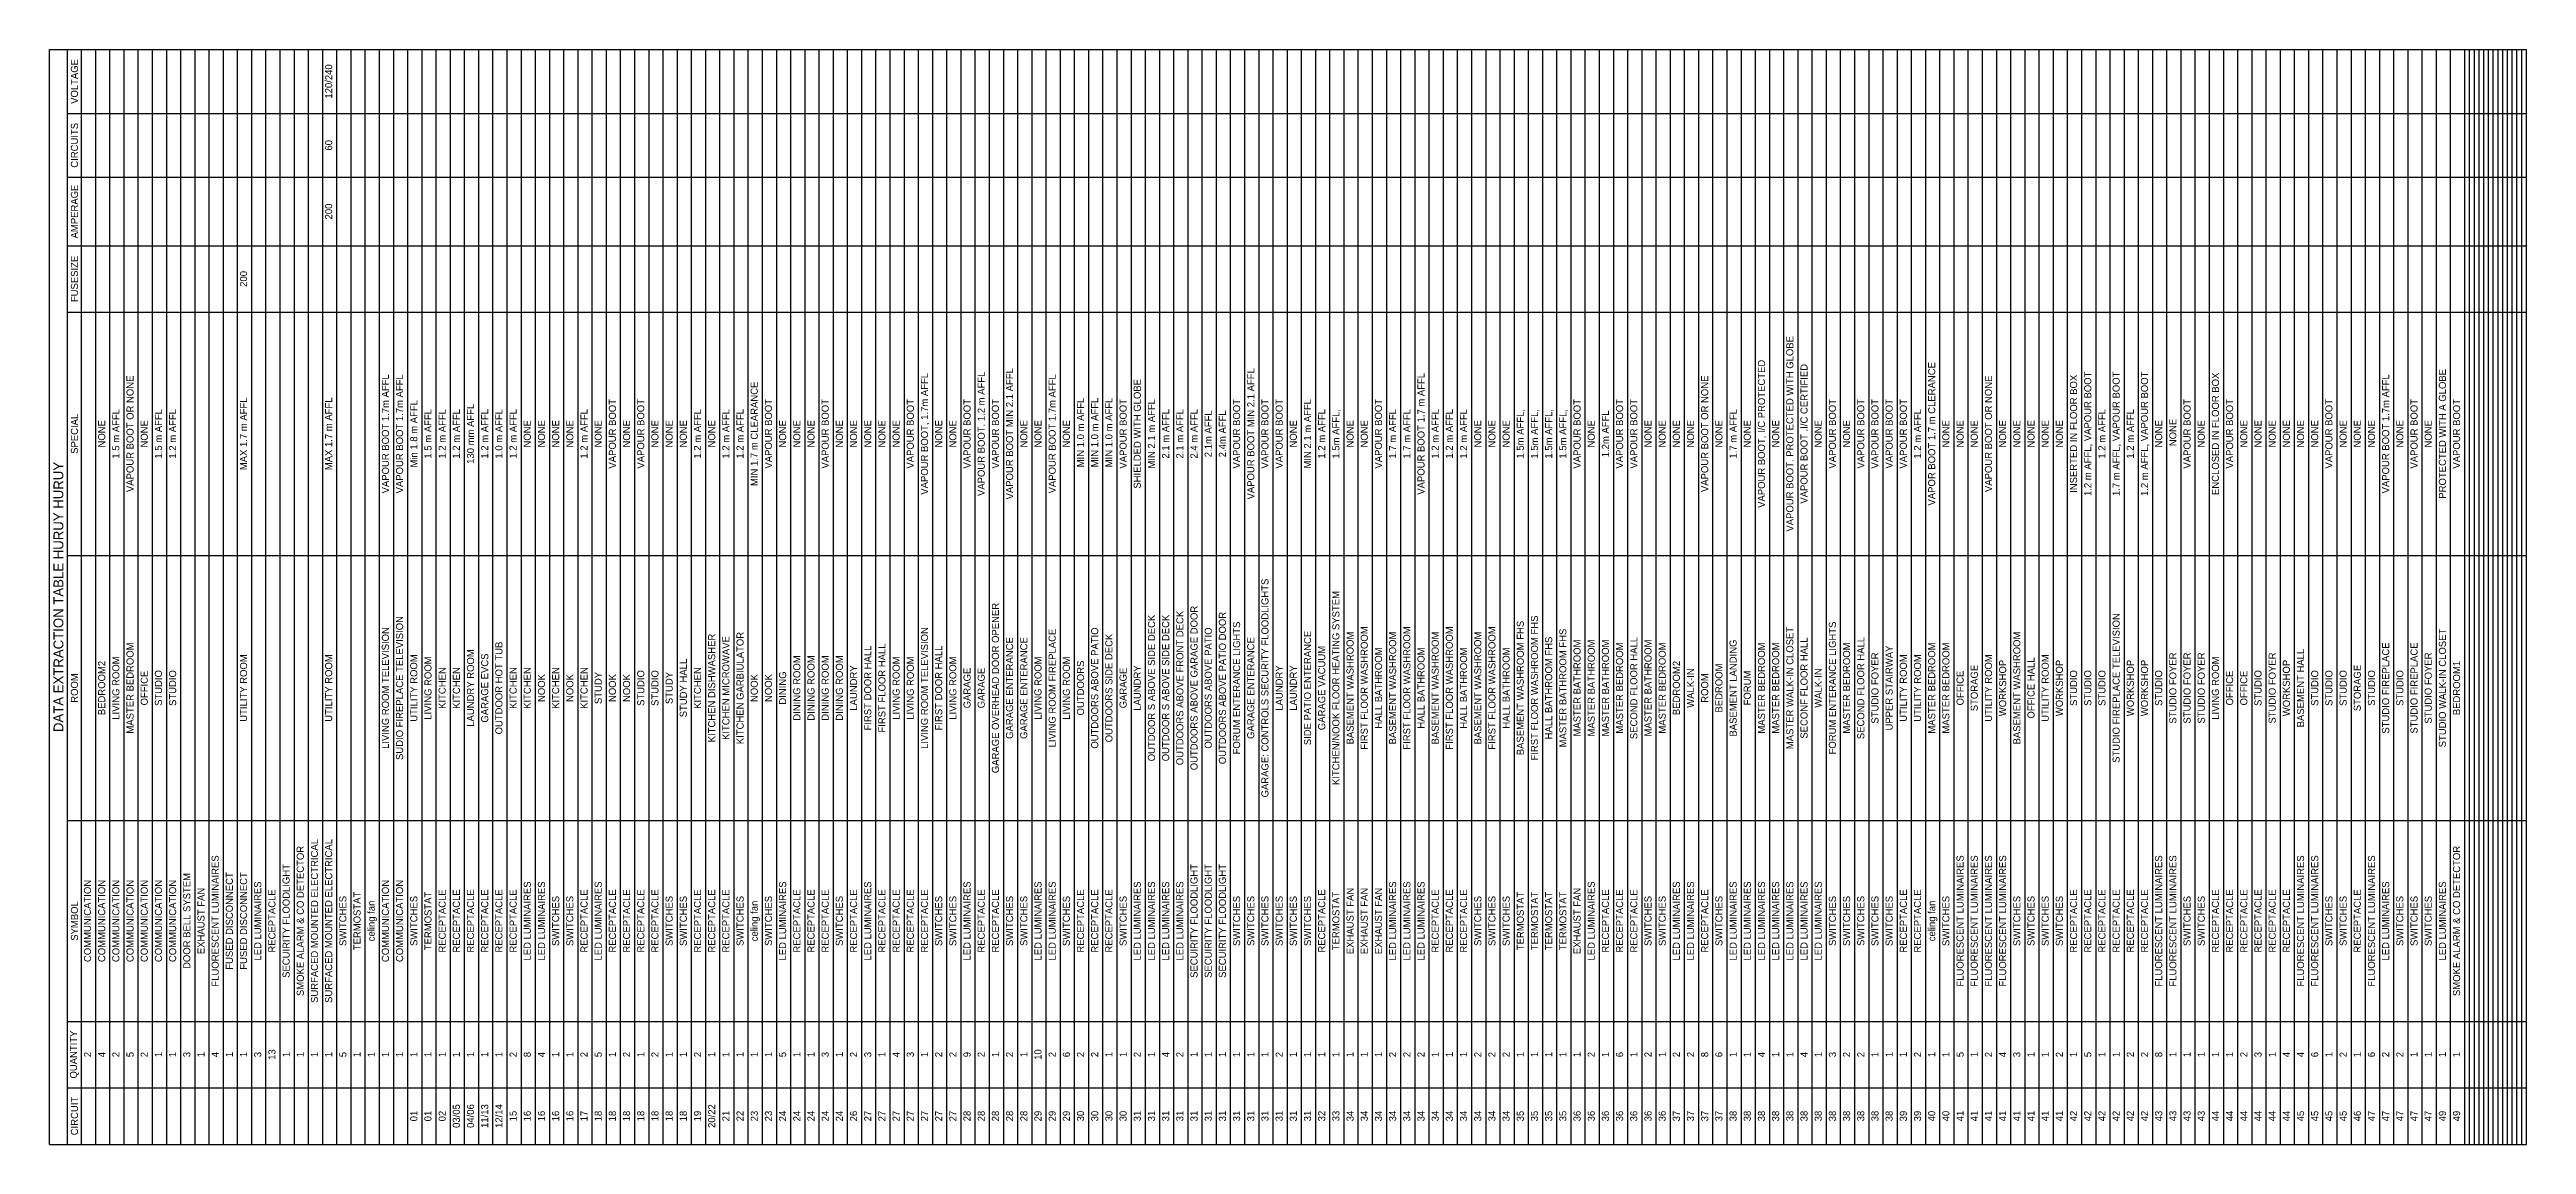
# Model space of a CAD drawing. Header units: millimetres. Extents: x -17301 to 96414, y -64549 to 30877.
# Drawn here: x 33557 to 96414, y -64549 to -36769 of the extents above; entities that cross this region are included whole.
import ezdxf

# ---------------------------------------------------------------- set-up
doc = ezdxf.new("R2010")
doc.units = ezdxf.units.MM
doc.header["$LTSCALE"] = 150
doc.header["$MEASUREMENT"] = 0
doc.layers.add('E-SM-TAB-DEXT', color=7, linetype='Continuous')

# ---------------------------------------------------------------- blocks, each defined once
blk = doc.blocks.new('*T128')
at = {"layer": 'E-SM-TAB-DEXT', "color": 0, "linetype": 'ByBlock', "lineweight": -2, "transparency": 16777216}
for p, q in [((0, 0), (0, 27780)), ((0, 27780), (62856, 27780)), ((453, 0), (453, 27780)), ((813, 0), (813, 27780)), ((1173, 0), (1173, 27780)), ((1533, 0), (1533, 27780)), ((1893, 0), (1893, 27780)), ((2253, 0), (2253, 27780)), ((2613, 0), (2613, 27780)), ((2973, 0), (2973, 27780)), ((3333, 0), (3333, 27780)), ((3693, 0), (3693, 27780)), ((4053, 0), (4053, 27780)), ((4413, 0), (4413, 27780)), ((4773, 0), (4773, 27780)), ((5133, 0), (5133, 27780)), ((5493, 0), (5493, 27780)), ((5853, 0), (5853, 27780)), ((6213, 0), (6213, 27780)), ((6573, 0), (6573, 27780)), ((6933, 0), (6933, 27780)), ((7293, 0), (7293, 27780)), ((7653, 0), (7653, 27780)), ((8013, 0), (8013, 27780)), ((8373, 0), (8373, 27780)), ((8733, 0), (8733, 27780)), ((9093, 0), (9093, 27780)), ((9453, 0), (9453, 27780)), ((9813, 0), (9813, 27780)), ((10173, 0), (10173, 27780)), ((10533, 0), (10533, 27780)), ((10893, 0), (10893, 27780)), ((11253, 0), (11253, 27780)), ((11613, 0), (11613, 27780)), ((11973, 0), (11973, 27780)), ((12333, 0), (12333, 27780)), ((12693, 0), (12693, 27780)), ((13053, 0), (13053, 27780)), ((13413, 0), (13413, 27780)), ((13773, 0), (13773, 27780)), ((14133, 0), (14133, 27780)), ((14493, 0), (14493, 27780)), ((14853, 0), (14853, 27780)), ((15213, 0), (15213, 27780)), ((15573, 0), (15573, 27780)), ((15933, 0), (15933, 27780)), ((16293, 0), (16293, 27780)), ((16653, 0), (16653, 27780)), ((17013, 0), (17013, 27780)), ((17373, 0), (17373, 27780)), ((17733, 0), (17733, 27780)), ((18093, 0), (18093, 27780)), ((18453, 0), (18453, 27780)), ((18813, 0), (18813, 27780)), ((19173, 0), (19173, 27780)), ((19533, 0), (19533, 27780)), ((19893, 0), (19893, 27780)), ((20253, 0), (20253, 27780)), ((20613, 0), (20613, 27780)), ((20973, 0), (20973, 27780)), ((21333, 0), (21333, 27780)), ((21693, 0), (21693, 27780)), ((22053, 0), (22053, 27780)), ((22413, 0), (22413, 27780)), ((22773, 0), (22773, 27780)), ((23133, 0), (23133, 27780)), ((23493, 0), (23493, 27780)), ((23853, 0), (23853, 27780)), ((24213, 0), (24213, 27780)), ((24573, 0), (24573, 27780)), ((24933, 0), (24933, 27780)), ((25293, 0), (25293, 27780)), ((25653, 0), (25653, 27780)), ((26013, 0), (26013, 27780)), ((26373, 0), (26373, 27780)), ((26733, 0), (26733, 27780)), ((27093, 0), (27093, 27780)), ((27453, 0), (27453, 27780)), ((27813, 0), (27813, 27780)), ((28173, 0), (28173, 27780)), ((28533, 0), (28533, 27780)), ((28893, 0), (28893, 27780)), ((29253, 0), (29253, 27780)), ((29613, 0), (29613, 27780)), ((29973, 0), (29973, 27780)), ((30333, 0), (30333, 27780)), ((30693, 0), (30693, 27780)), ((31053, 0), (31053, 27780)), ((31413, 0), (31413, 27780)), ((31773, 0), (31773, 27780)), ((32133, 0), (32133, 27780)), ((32493, 0), (32493, 27780)), ((32853, 0), (32853, 27780)), ((33213, 0), (33213, 27780)), ((33573, 0), (33573, 27780)), ((33933, 0), (33933, 27780)), ((34293, 0), (34293, 27780)), ((34653, 0), (34653, 27780)), ((35013, 0), (35013, 27780)), ((35373, 0), (35373, 27780)), ((35733, 0), (35733, 27780)), ((36093, 0), (36093, 27780)), ((36453, 0), (36453, 27780)), ((36813, 0), (36813, 27780)), ((37173, 0), (37173, 27780)), ((37533, 0), (37533, 27780)), ((37893, 0), (37893, 27780)), ((38253, 0), (38253, 27780)), ((38613, 0), (38613, 27780)), ((38973, 0), (38973, 27780)), ((39333, 0), (39333, 27780)), ((39693, 0), (39693, 27780)), ((40053, 0), (40053, 27780)), ((40413, 0), (40413, 27780)), ((40773, 0), (40773, 27780)), ((41133, 0), (41133, 27780)), ((41493, 0), (41493, 27780)), ((41853, 0), (41853, 27780)), ((42213, 0), (42213, 27780)), ((42573, 0), (42573, 27780)), ((42933, 0), (42933, 27780)), ((43293, 0), (43293, 27780)), ((43653, 0), (43653, 27780)), ((44013, 0), (44013, 27780)), ((44373, 0), (44373, 27780)), ((44733, 0), (44733, 27780)), ((45093, 0), (45093, 27780)), ((45453, 0), (45453, 27780)), ((45813, 0), (45813, 27780)), ((46173, 0), (46173, 27780)), ((46533, 0), (46533, 27780)), ((46893, 0), (46893, 27780)), ((47253, 0), (47253, 27780)), ((47613, 0), (47613, 27780)), ((47973, 0), (47973, 27780)), ((48333, 0), (48333, 27780)), ((48693, 0), (48693, 27780)), ((49053, 0), (49053, 27780)), ((49413, 0), (49413, 27780)), ((49773, 0), (49773, 27780)), ((50133, 0), (50133, 27780)), ((50493, 0), (50493, 27780)), ((50853, 0), (50853, 27780)), ((51213, 0), (51213, 27780)), ((51573, 0), (51573, 27780)), ((51933, 0), (51933, 27780)), ((52293, 0), (52293, 27780)), ((52653, 0), (52653, 27780)), ((53013, 0), (53013, 27780)), ((53373, 0), (53373, 27780)), ((53733, 0), (53733, 27780)), ((54093, 0), (54093, 27780)), ((54453, 0), (54453, 27780)), ((54813, 0), (54813, 27780)), ((55173, 0), (55173, 27780)), ((55533, 0), (55533, 27780)), ((55893, 0), (55893, 27780)), ((56253, 0), (56253, 27780)), ((56613, 0), (56613, 27780)), ((56973, 0), (56973, 27780)), ((57333, 0), (57333, 27780)), ((57693, 0), (57693, 27780)), ((58053, 0), (58053, 27780)), ((58413, 0), (58413, 27780)), ((58773, 0), (58773, 27780)), ((59133, 0), (59133, 27780)), ((59493, 0), (59493, 27780)), ((59853, 0), (59853, 27780)), ((60213, 0), (60213, 27780)), ((60573, 0), (60573, 27780)), ((60933, 0), (60933, 27780)), ((61293, 0), (61293, 27780)), ((61414, 0), (61414, 27780)), ((61534, 0), (61534, 27780)), ((61654, 0), (61654, 27780)), ((61774, 0), (61774, 27780)), ((61895, 0), (61895, 27780)), ((62015, 0), (62015, 27780)), ((62135, 0), (62135, 27780)), ((62255, 0), (62255, 27780)), ((62375, 0), (62375, 27780)), ((62496, 0), (62496, 27780)), ((62616, 0), (62616, 27780)), ((62736, 0), (62736, 27780)), ((62856, 0), (62856, 27780)), ((453, 26160), (62856, 26160)), ((453, 24540), (62856, 24540)), ((453, 22800), (62856, 22800)), ((453, 21120), (62856, 21120)), ((453, 14940), (62856, 14940)), ((453, 8220), (62856, 8220)), ((453, 3120), (62856, 3120)), ((453, 1440), (62856, 1440)), ((0, 0), (62856, 0))]:
    blk.add_line(p, q, dxfattribs=at)
at = {"layer": 'E-SM-TAB-DEXT', "color": 0, "transparency": 16777216, "rotation": 90}
for s, insert, char_height, width, attachment_point in [('VOLTAGE', (633, 26970), 180, 1500, 5), ('120/240', (6993, 26970), 180, 1500, 2), ('CIRCUITS', (633, 25350), 180, 1500, 5), ('60', (6993, 25350), 180, 1500, 2), ('AMPERAGE', (633, 23670), 180, 1620, 5), ('200', (6993, 23670), 180, 1620, 2), ('FUSESIZE', (633, 21960), 180, 1560, 5), ('200', (4833, 21960), 180, 1560, 2), ('VAPOUR BOOT', (61353, 18030), 0.18, 6060, 2), ('NONE ', (61474, 18030), 0.18, 6060, 2), ('VAPOUR BOOT', (61594, 18030), 0.18, 6060, 2), ('NONE ', (61714, 18030), 0.18, 6060, 2), ('VAPOUR BOOT', (61834, 18030), 0.18, 6060, 2), ('VAPOUR BOOT OR NONE ', (61955, 18030), 0.18, 6060, 2), ('NONE ', (62075, 18030), 0.18, 6060, 2), ('NONE ', (62195, 18030), 0.18, 6060, 2), ('NONE ', (62315, 18030), 0.18, 6060, 2), ('VAPOUR BOOT', (62435, 18030), 0.18, 6060, 2), ('1.5  m AFFL', (62556, 18030), 0.18, 6060, 2), ('1.4 m AFFL', (62676, 18030), 0.18, 6060, 2), ('1.4 m AFFL', (62796, 18030), 0.18, 6060, 2), ('VAPOUR BOOT. PROTECTED WITH GLOBE', (44073, 18030), 180, 6060, 2), ('VAPOUR BOOT OR NONE', (1953, 18030), 180, 6060, 2), ('VAPOUR BOOT 1.7m AFFL', (8433, 18030), 180, 6060, 2), ('VAPOUR BOOT 1.7m AFFL', (8793, 18030), 180, 6060, 2), ('VAPOUR BOOT, 1.7m AFFL', (22113, 18030), 180, 6060, 2), ('VAPOUR BOOT. 1.2 m AFFL', (23553, 18030), 180, 6060, 2), ('VAPOUR BOOT MIN 2.1 AFFL', (24273, 18030), 180, 6060, 2), ('VAPOUR BOOT 1.7m AFFL', (25353, 18030), 180, 6060, 2), ('VAPOUR BOOT MIN 2.1 AFFL', (30393, 18030), 180, 6060, 2), ('VAPOUR BOOT 1.7 m AFFL', (34713, 18030), 180, 6060, 2), ('VAPOUR BOOT OR NONE', (41913, 18030), 180, 6060, 2), ('VAPOUR BOOT, I/C PROTECTED', (43353, 18030), 180, 6060, 2), ('VAPOUR BOOT .I/C CERTIFIED', (44433, 18030), 180, 6060, 2), ('VAPOR BOOT 1.7 m CLERANCE', (47673, 18030), 180, 6060, 2), ('VAPOUR BOOT OR NONE', (49113, 18030), 180, 6060, 2), ('INSERTED IN FLOOR BOX', (51273, 18030), 180, 6060, 2), ('1.2 m AFFL, VAPOUR BOOT', (51633, 18030), 180, 6060, 2), ('1.7 m AFFL, VAPOUR BOOT', (52353, 18030), 180, 6060, 2), ('1.2 m AFFL, VAPOUR BOOT', (53073, 18030), 180, 6060, 2), ('ENCLOSED IN FLOOR BOX', (54873, 18030), 180, 6060, 2), ('VAPOUR BOOT 1.7m AFFL', (59193, 18030), 180, 6060, 2), ('PROTECTED WITH A GLOBE ', (60633, 18030), 180, 6060, 2), ('MAX 1.7 m AFFL', (4833, 18030), 180, 6060, 2), ('MAX 1.7 m AFFL', (6993, 18030), 180, 6060, 2), ('Min 1.8 m AFFL', (9153, 18030), 180, 6060, 2), ('VAPOUR BOOT', (14193, 18030), 180, 6060, 2), ('VAPOUR BOOT', (14913, 18030), 180, 6060, 2), ('MIN 1.7 m CLEARANCE', (17793, 18030), 180, 6060, 2), ('VAPOUR BOOT', (18153, 18030), 180, 6060, 2), ('VAPOUR BOOT', (19593, 18030), 180, 6060, 2), ('VAPOUR BOOT', (21753, 18030), 180, 6060, 2), ('VAPOUR BOOT ', (23193, 18030), 180, 6060, 2), ('VAPOUR BOOT', (23913, 18030), 180, 6060, 2), (' MIN 1.0 m AFFL', (26073, 18030), 180, 6060, 2), (' MIN 1.0 m AFFL', (26433, 18030), 180, 6060, 2), (' MIN 1.0 m AFFL', (26793, 18030), 180, 6060, 2), ('VAPOUR BOOT', (27153, 18030), 180, 6060, 2), ('SHIELDED WITH GLOBE', (27513, 18030), 180, 6060, 2), ('MIN 2.1 m AFFL', (27873, 18030), 180, 6060, 2), ('VAPOUR BOOT', (30033, 18030), 180, 6060, 2), ('VAPOUR BOOT', (30753, 18030), 180, 6060, 2), ('VAPOUR BOOT', (31113, 18030), 180, 6060, 2), ('MIN 2.1 m AFFL', (31833, 18030), 180, 6060, 2), ('VAPOUR BOOT', (33633, 18030), 180, 6060, 2), ('VAPOUR BOOT', (38673, 18030), 180, 6060, 2), ('VAPOUR BOOT', (39753, 18030), 180, 6060, 2), ('VAPOUR BOOT', (40113, 18030), 180, 6060, 2), ('VAPOUR BOOT', (45153, 18030), 180, 6060, 2), ('VAPOUR BOOT', (45873, 18030), 180, 6060, 2), ('VAPOUR BOOT', (46233, 18030), 180, 6060, 2), ('VAPOUR BOOT', (46593, 18030), 180, 6060, 2), ('VAPOUR BOOT', (46953, 18030), 180, 6060, 2), ('VAPOUR BOOT', (54153, 18030), 180, 6060, 2), ('VAPOUR BOOT', (55233, 18030), 180, 6060, 2), ('VAPOUR BOOT', (57753, 18030), 180, 6060, 2), ('VAPOUR BOOT', (59913, 18030), 180, 6060, 2), ('VAPOUR BOOT', (60993, 18030), 180, 6060, 2), ('SPECIAL', (633, 18030), 180, 6060, 5), ('NONE', (1233, 18030), 180, 6060, 2), ('1.5 m AFFL', (1593, 18030), 180, 6060, 2), ('NONE', (2313, 18030), 180, 6060, 2), ('1.5 m AFFL', (2673, 18030), 180, 6060, 2), ('1.2 m AFFL', (3033, 18030), 180, 6060, 2), ('1.5 m AFFL', (9513, 18030), 180, 6060, 2), ('1.2 m AFFL', (9873, 18030), 180, 6060, 2), ('1.2 m AFFL', (10233, 18030), 180, 6060, 2), ('130 mm AFFL', (10593, 18030), 180, 6060, 2), ('1.2 m AFFL', (10953, 18030), 180, 6060, 2), ('1.0 m AFFL', (11313, 18030), 180, 6060, 2), ('1.2 m AFFL', (11673, 18030), 180, 6060, 2), ('NONE', (12033, 18030), 180, 6060, 2), ('NONE', (12393, 18030), 180, 6060, 2), ('NONE', (12753, 18030), 180, 6060, 2), ('NONE', (13113, 18030), 180, 6060, 2), ('1.2 m AFFL', (13473, 18030), 180, 6060, 2), ('NONE', (13833, 18030), 180, 6060, 2), ('NONE', (14553, 18030), 180, 6060, 2), ('NONE', (15273, 18030), 180, 6060, 2), ('NONE', (15633, 18030), 180, 6060, 2), ('NONE', (15993, 18030), 180, 6060, 2), ('1.2 m AFFL', (16353, 18030), 180, 6060, 2), ('NONE', (16713, 18030), 180, 6060, 2), ('1.2 m AFFL', (17073, 18030), 180, 6060, 2), ('1.2 m AFFL', (17433, 18030), 180, 6060, 2), ('NONE', (18513, 18030), 180, 6060, 2), ('NONE ', (18873, 18030), 180, 6060, 2), ('NONE', (19233, 18030), 180, 6060, 2), ('NONE', (19953, 18030), 180, 6060, 2), ('NONE', (20313, 18030), 180, 6060, 2), ('NONE', (20673, 18030), 180, 6060, 2), ('NONE', (21033, 18030), 180, 6060, 2), ('NONE', (21393, 18030), 180, 6060, 2), ('NONE', (22473, 18030), 180, 6060, 2), ('NONE', (22833, 18030), 180, 6060, 2), ('NONE', (24633, 18030), 180, 6060, 2), ('NONE', (24993, 18030), 180, 6060, 2), ('NONE', (25713, 18030), 180, 6060, 2), ('2.1 m AFFL', (28233, 18030), 180, 6060, 2), ('2.1 m AFFL', (28593, 18030), 180, 6060, 2), ('2.4 m AFFL', (28953, 18030), 180, 6060, 2), ('2.1m AFFL', (29313, 18030), 180, 6060, 2), ('2.4m AFFL', (29673, 18030), 180, 6060, 2), ('NONE', (31473, 18030), 180, 6060, 2), ('1.2 m AFFL', (32193, 18030), 180, 6060, 2), ('1.5m AFFL,', (32553, 18030), 180, 6060, 2), ('NONE ', (32913, 18030), 180, 6060, 2), ('NONE ', (33273, 18030), 180, 6060, 2), ('1.7 m AFFL', (33993, 18030), 180, 6060, 2), ('1.7 m AFFL', (34353, 18030), 180, 6060, 2), ('1.2 m AFFL', (35073, 18030), 180, 6060, 2), ('1.2 m AFFL', (35433, 18030), 180, 6060, 2), ('1.2 m AFFL', (35793, 18030), 180, 6060, 2), ('NONE', (36153, 18030), 180, 6060, 2), ('NONE', (36513, 18030), 180, 6060, 2), ('NONE', (36873, 18030), 180, 6060, 2), ('1.5m AFFL,', (37233, 18030), 180, 6060, 2), ('1.5m AFFL,', (37593, 18030), 180, 6060, 2), ('1.5m AFFL,', (37953, 18030), 180, 6060, 2), ('1.5m AFFL,', (38313, 18030), 180, 6060, 2), ('NONE', (39033, 18030), 180, 6060, 2), ('1.2m AFFL', (39393, 18030), 180, 6060, 2), ('NONE', (40473, 18030), 180, 6060, 2), ('NONE', (40833, 18030), 180, 6060, 2), ('NONE', (41193, 18030), 180, 6060, 2), ('NONE', (41553, 18030), 180, 6060, 2), ('NONE', (42273, 18030), 180, 6060, 2), ('1.7 m AFFL', (42633, 18030), 180, 6060, 2), ('NONE', (42993, 18030), 180, 6060, 2), ('NONE', (43713, 18030), 180, 6060, 2), ('NONE', (44793, 18030), 180, 6060, 2), ('NONE', (45513, 18030), 180, 6060, 2), ('1.2 m AFFL', (47313, 18030), 180, 6060, 2), ('NONE', (48033, 18030), 180, 6060, 2), ('NONE', (48393, 18030), 180, 6060, 2), ('NONE', (48753, 18030), 180, 6060, 2), ('NONE', (49473, 18030), 180, 6060, 2), ('NONE', (49833, 18030), 180, 6060, 2), ('NONE', (50193, 18030), 180, 6060, 2), ('NONE', (50553, 18030), 180, 6060, 2), ('NONE', (50913, 18030), 180, 6060, 2), ('1.2 m AFFL', (51993, 18030), 180, 6060, 2), ('1.2 m AFFL', (52713, 18030), 180, 6060, 2), ('NONE', (53433, 18030), 180, 6060, 2), (' NONE', (53793, 18030), 180, 6060, 2), ('NONE', (54513, 18030), 180, 6060, 2), ('NONE', (55593, 18030), 180, 6060, 2), ('NONE', (55953, 18030), 180, 6060, 2), ('NONE', (56313, 18030), 180, 6060, 2), ('NONE', (56673, 18030), 180, 6060, 2), ('NONE', (57033, 18030), 180, 6060, 2), ('NONE', (57393, 18030), 180, 6060, 2), ('NONE', (58113, 18030), 180, 6060, 2), ('NONE', (58473, 18030), 180, 6060, 2), ('NONE', (58833, 18030), 180, 6060, 2), ('NONE', (59553, 18030), 180, 6060, 2), ('NONE', (60273, 18030), 180, 6060, 2), ('DATA EXTRACTION TABLE HURUY HURUY ', (227, 13890), 250, 27660, 5), ('BEDROOM2', (61353, 11580), 0.18, 6600, 2), ('LIVING ROOM FIREPLACE', (61474, 11580), 0.18, 6600, 2), ('MASTER BEDROOM', (61594, 11580), 0.18, 6600, 2), ('OFFICE', (61714, 11580), 0.18, 6600, 2), ('ROOM', (61834, 11580), 0.18, 6600, 2), ('ROOM', (61955, 11580), 0.18, 6600, 2), ('STUDIO FIREPLACE', (62075, 11580), 0.18, 6600, 2), ('STUDY ', (62195, 11580), 0.18, 6600, 2), ('UTILITY ROOM FIREPLACE', (62315, 11580), 0.18, 6600, 2), ('STUDIO WALK-IN CLOSET', (62435, 11580), 0.18, 6600, 2), ('LIVING ROOM', (62556, 11580), 0.18, 6600, 2), ('LIVING ROOM', (62676, 11580), 0.18, 6600, 2), ('UTILITY ROOM', (62796, 11580), 0.18, 6600, 2), ('GARAGE: CONTROLS SECURITY FLOODLIGHTS', (30753, 11580), 180, 6600, 2), ('KITCHEN/NOOK FLOOR HEATING SYSTEM', (32553, 11580), 180, 6600, 2), ('SUDIO FIREPLACE TELEVISION', (8793, 11580), 180, 6600, 2), ('GARAGE OVERHEAD DOOR OPENER', (23913, 11580), 180, 6600, 2), ('OUTDOOR S ABOVE SIDE DECK', (27873, 11580), 180, 6600, 2), ('OUTDOOR S ABOVE SIDE DECK', (28233, 11580), 180, 6600, 2), ('OUTDOORS ABOVE FRONT DECK', (28593, 11580), 180, 6600, 2), ('OUTDOORS ABOVE GARAGE DOOR', (28953, 11580), 180, 6600, 2), ('OUTDOORS ABOVE PATIO DOOR', (29673, 11580), 180, 6600, 2), ('FORUM ENTERANCE LIGHTS', (30033, 11580), 180, 6600, 2), ('BASEMENT WASHROOM FHS', (37233, 11580), 180, 6600, 2), ('FIRST FLOOR WASHROOM FHS', (37593, 11580), 180, 6600, 2), ('FORUM ENTERANCE LIGHTS', (45153, 11580), 180, 6600, 2), ('STUDIO FIREPLACE TELEVISION', (52353, 11580), 180, 6600, 2), ('MASTER BEDROOM', (1953, 11580), 180, 6600, 2), ('LIVING ROOM TELEVISION', (8433, 11580), 180, 6600, 2), ('OUTDOOR HOT TUB', (11313, 11580), 180, 6600, 2), ('KITCHEN DISHWASHER', (16713, 11580), 180, 6600, 2), ('KITCHEN MICROWAVE', (17073, 11580), 180, 6600, 2), ('KITCHEN GARBIULATOR', (17433, 11580), 180, 6600, 2), ('FIRST DOOR HALL', (20673, 11580), 180, 6600, 2), ('FIRST FLOOR HALL', (21033, 11580), 180, 6600, 2), ('LIVING ROOM TELEVISION', (22113, 11580), 180, 6600, 2), ('FIRST DOOR HALL', (22473, 11580), 180, 6600, 2), ('GARAGE ENTERANCE', (24273, 11580), 180, 6600, 2), ('GARAGE ENTERANCE', (24633, 11580), 180, 6600, 2), ('LIVING ROOM FIREPLACE', (25353, 11580), 180, 6600, 2), ('OUTDOORS ABOVE PATIO', (26433, 11580), 180, 6600, 2), ('OUTDOORS SIDE DECK', (26793, 11580), 180, 6600, 2), ('OUTDOORS ABOVE PATIO', (29313, 11580), 180, 6600, 2), ('GARAGE ENTERANCE', (30393, 11580), 180, 6600, 2), ('SIDE PATIO ENTERANCE', (31833, 11580), 180, 6600, 2), ('GARAGE VACUUM', (32193, 11580), 180, 6600, 2), ('BASEMENT WASHROOM', (32913, 11580), 180, 6600, 2), ('FIRST FLOOR WASHROOM', (33273, 11580), 180, 6600, 2), ('HALL BATHROOM', (33633, 11580), 180, 6600, 2), ('BASEMENT WASHROOM', (33993, 11580), 180, 6600, 2), ('FIRST FLOOR WASHROOM', (34353, 11580), 180, 6600, 2), ('HALL BATHROOM', (34713, 11580), 180, 6600, 2), ('BASEMENT WASHROOM', (35073, 11580), 180, 6600, 2), ('FIRST FLOOR WASHROOM', (35433, 11580), 180, 6600, 2), ('HALL BATHROOM', (35793, 11580), 180, 6600, 2), ('BASEMENT WASHROOM', (36153, 11580), 180, 6600, 2), ('FIRST FLOOR WASHROOM', (36513, 11580), 180, 6600, 2), ('HALL BATHROOM', (36873, 11580), 180, 6600, 2), ('HALL BATHROOM FHS', (37953, 11580), 180, 6600, 2), ('MASTER BATHROOM FHS', (38313, 11580), 180, 6600, 2), ('MASTER BATHROOM', (38673, 11580), 180, 6600, 2), ('MASTER BATHROOM', (39033, 11580), 180, 6600, 2), ('MASTER BATHROOM', (39393, 11580), 180, 6600, 2), ('MASTER BEDROOM', (39753, 11580), 180, 6600, 2), ('SECOND FLOOR HALL', (40113, 11580), 180, 6600, 2), ('MASTER BATHROOM', (40473, 11580), 180, 6600, 2), ('MASTER BEDROOM', (40833, 11580), 180, 6600, 2), ('BASEMENT LANDING', (42633, 11580), 180, 6600, 2), ('MASTER BEDROOM', (43353, 11580), 180, 6600, 2), ('MASTER BEDROOM', (43713, 11580), 180, 6600, 2), ('MASTER WALK-IN CLOSET', (44073, 11580), 180, 6600, 2), ('SECONF FLOOR HALL', (44433, 11580), 180, 6600, 2), ('MASTER BEDROOM', (45513, 11580), 180, 6600, 2), ('SECOND FLOOR HALL', (45873, 11580), 180, 6600, 2), ('UPPER STAIRWAY', (46593, 11580), 180, 6600, 2), ('MASTER BEDROOM', (47673, 11580), 180, 6600, 2), ('MASTER BEDROOM', (48033, 11580), 180, 6600, 2), ('BASEMENT WASHROOM', (49833, 11580), 180, 6600, 2), ('STUDIO FIREPLACE', (59193, 11580), 180, 6600, 2), ('STUDIO FIREPLACE', (59913, 11580), 180, 6600, 2), ('STUDIO WALK-IN CLOSET', (60633, 11580), 180, 6600, 2), ('BEDROOM2', (1233, 11580), 180, 6600, 2), ('LIVING ROOM', (1593, 11580), 180, 6600, 2), ('OFFICE', (2313, 11580), 180, 6600, 2), ('STUDIO', (2673, 11580), 180, 6600, 2), ('STUDIO', (3033, 11580), 180, 6600, 2), ('UTILITY ROOM', (4833, 11580), 180, 6600, 2), ('UTILITY ROOM', (6993, 11580), 180, 6600, 2), ('UTILITY ROOM', (9153, 11580), 180, 6600, 2), ('LIVING ROOM', (9513, 11580), 180, 6600, 2), ('KITCHEN ', (9873, 11580), 180, 6600, 2), ('KITCHEN ', (10233, 11580), 180, 6600, 2), ('LAUNDRY ROOM', (10593, 11580), 180, 6600, 2), ('GARAGE EVCS', (10953, 11580), 180, 6600, 2), ('KITCHEN ', (11673, 11580), 180, 6600, 2), ('KITCHEN', (12033, 11580), 180, 6600, 2), ('KITCHEN', (12753, 11580), 180, 6600, 2), ('KITCHEN ', (13473, 11580), 180, 6600, 2), ('STUDY', (13833, 11580), 180, 6600, 2), ('STUDIO', (14913, 11580), 180, 6600, 2), ('STUDIO', (15273, 11580), 180, 6600, 2), ('STUDY', (15633, 11580), 180, 6600, 2), ('STUDY HALL', (15993, 11580), 180, 6600, 2), ('KITCHEN ', (16353, 11580), 180, 6600, 2), ('DINING', (18513, 11580), 180, 6600, 2), ('DINING ROOM', (18873, 11580), 180, 6600, 2), ('DINING ROOM', (19233, 11580), 180, 6600, 2), ('DINING ROOM', (19593, 11580), 180, 6600, 2), ('DINING ROOM ', (19953, 11580), 180, 6600, 2), ('LAUNDRY', (20313, 11580), 180, 6600, 2), ('LIVING ROOM', (21393, 11580), 180, 6600, 2), ('LIVING ROOM', (21753, 11580), 180, 6600, 2), ('LIVING ROOM', (22833, 11580), 180, 6600, 2), ('GARAGE', (23193, 11580), 180, 6600, 2), ('GARAGE', (23553, 11580), 180, 6600, 2), ('LIVING ROOM', (24993, 11580), 180, 6600, 2), ('LIVING ROOM', (25713, 11580), 180, 6600, 2), ('OUTDOORS', (26073, 11580), 180, 6600, 2), ('GARAGE', (27153, 11580), 180, 6600, 2), ('LAUNDRY', (27513, 11580), 180, 6600, 2), ('LAUNDRY', (31113, 11580), 180, 6600, 2), ('LAUNDRY', (31473, 11580), 180, 6600, 2), ('BEDROOM2', (41193, 11580), 180, 6600, 2), ('WALK-IN', (41553, 11580), 180, 6600, 2), ('BEDROOM', (42273, 11580), 180, 6600, 2), ('FORUM', (42993, 11580), 180, 6600, 2), ('WALK-IN', (44793, 11580), 180, 6600, 2), ('STUDIO FOYER', (46233, 11580), 180, 6600, 2), ('UTILITY ROOM', (46953, 11580), 180, 6600, 2), ('UTILITY ROOM', (47313, 11580), 180, 6600, 2), ('OFFICE', (48393, 11580), 180, 6600, 2), ('STORAGE', (48753, 11580), 180, 6600, 2), ('UTILITY ROOM', (49113, 11580), 180, 6600, 2), ('WORKSHOP', (49473, 11580), 180, 6600, 2), ('OFFICE HALL', (50193, 11580), 180, 6600, 2), ('UTILITY ROOM', (50553, 11580), 180, 6600, 2), ('WORKSHOP', (50913, 11580), 180, 6600, 2), ('STUDIO', (51273, 11580), 180, 6600, 2), ('STUDIO', (51633, 11580), 180, 6600, 2), ('STUDIO', (51993, 11580), 180, 6600, 2), ('WORKSHOP', (52713, 11580), 180, 6600, 2), ('WORKSHOP', (53073, 11580), 180, 6600, 2), ('STUDIO', (53433, 11580), 180, 6600, 2), ('STUDIO FOYER', (53793, 11580), 180, 6600, 2), ('STUDIO FOYER', (54153, 11580), 180, 6600, 2), ('STUDIO FOYER ', (54513, 11580), 180, 6600, 2), ('LIVING ROOM ', (54873, 11580), 180, 6600, 2), ('OFFICE', (55233, 11580), 180, 6600, 2), ('OFFICE', (55593, 11580), 180, 6600, 2), ('STUDIO', (55953, 11580), 180, 6600, 2), ('STUDIO FOYER ', (56313, 11580), 180, 6600, 2), ('WORKSHOP', (56673, 11580), 180, 6600, 2), ('BASEMENT HALL', (57033, 11580), 180, 6600, 2), ('STUDIO', (57393, 11580), 180, 6600, 2), ('STUDIO', (57753, 11580), 180, 6600, 2), ('STUDIO', (58113, 11580), 180, 6600, 2), ('STORAGE', (58473, 11580), 180, 6600, 2), ('STUDIO', (58833, 11580), 180, 6600, 2), ('STUDIO', (59553, 11580), 180, 6600, 2), ('STUDIO FOYER ', (60273, 11580), 180, 6600, 2), ('BEDROOM1', (60993, 11580), 180, 6600, 2), ('ROOM', (633, 11580), 180, 6600, 5), ('NOOK', (12393, 11580), 180, 6600, 2), ('NOOK', (13113, 11580), 180, 6600, 2), ('NOOK', (14193, 11580), 180, 6600, 2), ('NOOK', (14553, 11580), 180, 6600, 2), ('NOOK', (17793, 11580), 180, 6600, 2), ('NOOK', (18153, 11580), 180, 6600, 2), ('ROOM', (41913, 11580), 180, 6600, 2), ('SMOKE ALARM & CO DETECTOR', (6273, 5670), 180, 4980, 2), ('SURFACED MOUNTED ELECTRICAL', (6633, 5670), 180, 4980, 2), ('SURFACED MOUNTED ELECTRICAL', (6993, 5670), 180, 4980, 2), ('SMOKE ALARM & CO DETECTOR', (60993, 5670), 180, 4980, 2), ('SMOKE ALARM & CO DETECTOR', (61353, 5670), 0.18, 4980, 2), ('SMOKE ALARM & CO DETECTOR', (61474, 5670), 0.18, 4980, 2), ('SMOKE ALARM & CO DETECTOR', (61594, 5670), 0.18, 4980, 2), ('SMOKE ALARM & CO DETECTOR', (61714, 5670), 0.18, 4980, 2), ('SMOKE ALARM & CO DETECTOR', (61834, 5670), 0.18, 4980, 2), ('SMOKE ALARM & CO DETECTOR', (61955, 5670), 0.18, 4980, 2), ('SMOKE ALARM & CO DETECTOR', (62075, 5670), 0.18, 4980, 2), ('SMOKE ALARM & CO DETECTOR', (62195, 5670), 0.18, 4980, 2), ('SMOKE ALARM & CO DETECTOR', (62315, 5670), 0.18, 4980, 2), ('SWITCHES', (62435, 5670), 0.18, 4980, 2), ('DOOR BELL SYSTEM', (62556, 5670), 0.18, 4980, 2), ('DOOR BELL SYSTEM', (62676, 5670), 0.18, 4980, 2), ('DOOR BELL SYSTEM', (62796, 5670), 0.18, 4980, 2), ('FLUORESCENT LUMINAIRES', (4113, 5670), 180, 4980, 2), ('SECUIRITY FLOODLIGHT', (5913, 5670), 180, 4980, 2), ('SECUIRITY FLOODLIGHT', (28953, 5670), 180, 4980, 2), ('SECUIRITY FLOODLIGHT', (29313, 5670), 180, 4980, 2), ('SECUIRITY FLOODLIGHT', (29673, 5670), 180, 4980, 2), ('FLUORESCENT LUMINAIRES', (48393, 5670), 180, 4980, 2), ('FLUORESCENT LUMINAIRES', (48753, 5670), 180, 4980, 2), ('FLUORESCENT LUMINAIRES', (49113, 5670), 180, 4980, 2), ('FLUORESCENT LUMINAIRES', (49473, 5670), 180, 4980, 2), ('FLUORESCENT LUMINAIRES', (53433, 5670), 180, 4980, 2), ('FLUORESCENT LUMINAIRES', (53793, 5670), 180, 4980, 2), ('FLUORESCENT LUMINAIRES', (57033, 5670), 180, 4980, 2), ('FLUORESCENT LUMINAIRES', (57393, 5670), 180, 4980, 2), ('FLUORESCENT LUMINAIRES', (58833, 5670), 180, 4980, 2), ('COMMUNICATION', (873, 5670), 180, 4980, 2), ('COMMUNICATION', (1233, 5670), 180, 4980, 2), ('COMMUNICATION', (1593, 5670), 180, 4980, 2), ('COMMUNICATION', (1953, 5670), 180, 4980, 2), ('COMMUNICATION', (2313, 5670), 180, 4980, 2), ('COMMUNICATION', (2673, 5670), 180, 4980, 2), ('COMMUNICATION', (3033, 5670), 180, 4980, 2), ('DOOR BELL SYSTEM', (3393, 5670), 180, 4980, 2), ('EXHAUST FAN', (3753, 5670), 180, 4980, 2), ('FUSED DISCONNECT', (4473, 5670), 180, 4980, 2), ('FUSED DISCONNECT', (4833, 5670), 180, 4980, 2), ('LED LUMINAIRES', (5193, 5670), 180, 4980, 2), ('RECEPTACLE', (5553, 5670), 180, 4980, 2), ('SWITCHES', (7353, 5670), 180, 4980, 2), ('TERMOSTAT', (7713, 5670), 180, 4980, 2), ('COMMUNICATION', (8433, 5670), 180, 4980, 2), ('COMMUNICATION', (8793, 5670), 180, 4980, 2), ('SWITCHES', (9153, 5670), 180, 4980, 2), ('TERMOSTAT', (9513, 5670), 180, 4980, 2), ('RECEPTACLE', (9873, 5670), 180, 4980, 2), ('RECEPTACLE', (10233, 5670), 180, 4980, 2), ('RECEPTACLE', (10593, 5670), 180, 4980, 2), ('RECEPTACLE', (10953, 5670), 180, 4980, 2), ('RECEPTACLE', (11313, 5670), 180, 4980, 2), ('RECEPTACLE', (11673, 5670), 180, 4980, 2), ('LED LUMINAIRES', (12033, 5670), 180, 4980, 2), ('LED LUMINAIRES', (12393, 5670), 180, 4980, 2), ('SWITCHES', (12753, 5670), 180, 4980, 2), ('SWITCHES', (13113, 5670), 180, 4980, 2), ('RECEPTACLE', (13473, 5670), 180, 4980, 2), ('LED LUMINAIRES', (13833, 5670), 180, 4980, 2), ('RECEPTACLE', (14193, 5670), 180, 4980, 2), ('RECEPTACLE', (14553, 5670), 180, 4980, 2), ('RECEPTACLE', (14913, 5670), 180, 4980, 2), ('RECEPTACLE', (15273, 5670), 180, 4980, 2), ('SWITCHES', (15633, 5670), 180, 4980, 2), ('SWITCHES', (15993, 5670), 180, 4980, 2), ('RECEPTACLE', (16353, 5670), 180, 4980, 2), ('RECEPTACLE', (16713, 5670), 180, 4980, 2), ('RECEPTACLE', (17073, 5670), 180, 4980, 2), ('SWITCHES', (17433, 5670), 180, 4980, 2), ('SWITCHES', (18153, 5670), 180, 4980, 2), ('LED LUMINAIRES', (18513, 5670), 180, 4980, 2), ('RECEPTACLE', (18873, 5670), 180, 4980, 2), ('RECEPTACLE', (19233, 5670), 180, 4980, 2), ('RECEPTACLE', (19593, 5670), 180, 4980, 2), ('SWITCHES', (19953, 5670), 180, 4980, 2), ('RECEPTACLE', (20313, 5670), 180, 4980, 2), ('LED LUMINAIRES', (20673, 5670), 180, 4980, 2), ('RECEPTACLE', (21033, 5670), 180, 4980, 2), ('RECEPTACLE', (21393, 5670), 180, 4980, 2), ('RECEPTACLE', (21753, 5670), 180, 4980, 2), ('RECEPTACLE', (22113, 5670), 180, 4980, 2), ('SWITCHES', (22473, 5670), 180, 4980, 2), ('SWITCHES', (22833, 5670), 180, 4980, 2), ('LED LUMINAIRES', (23193, 5670), 180, 4980, 2), ('RECEPTACLE', (23553, 5670), 180, 4980, 2), ('RECEPTACLE', (23913, 5670), 180, 4980, 2), ('SWITCHES', (24273, 5670), 180, 4980, 2), ('SWITCHES', (24633, 5670), 180, 4980, 2), ('LED LUMINAIRES', (24993, 5670), 180, 4980, 2), ('LED LUMINAIRES', (25353, 5670), 180, 4980, 2), ('SWITCHES', (25713, 5670), 180, 4980, 2), ('RECEPTACLE', (26073, 5670), 180, 4980, 2), ('RECEPTACLE', (26433, 5670), 180, 4980, 2), ('RECEPTACLE', (26793, 5670), 180, 4980, 2), ('SWITCHES', (27153, 5670), 180, 4980, 2), ('LED LUMINAIRES', (27513, 5670), 180, 4980, 2), ('LED LUMINAIRES', (27873, 5670), 180, 4980, 2), ('LED LUMINAIRES', (28233, 5670), 180, 4980, 2), ('LED LUMINAIRES', (28593, 5670), 180, 4980, 2), ('SWITCHES', (30033, 5670), 180, 4980, 2), ('SWITCHES', (30393, 5670), 180, 4980, 2), ('SWITCHES', (30753, 5670), 180, 4980, 2), ('SWITCHES', (31113, 5670), 180, 4980, 2), ('SWITCHES', (31473, 5670), 180, 4980, 2), ('SWITCHES', (31833, 5670), 180, 4980, 2), ('RECEPTACLE', (32193, 5670), 180, 4980, 2), ('TERMOSTAT', (32553, 5670), 180, 4980, 2), ('EXHAUST FAN', (32913, 5670), 180, 4980, 2), ('EXHAUST FAN', (33273, 5670), 180, 4980, 2), ('EXHAUST FAN', (33633, 5670), 180, 4980, 2), ('LED LUMINAIRES', (33993, 5670), 180, 4980, 2), ('LED LUMINAIRES', (34353, 5670), 180, 4980, 2), ('LED LUMINAIRES', (34713, 5670), 180, 4980, 2), ('RECEPTACLE', (35073, 5670), 180, 4980, 2), ('RECEPTACLE', (35433, 5670), 180, 4980, 2), ('RECEPTACLE', (35793, 5670), 180, 4980, 2), ('SWITCHES', (36153, 5670), 180, 4980, 2), ('SWITCHES', (36513, 5670), 180, 4980, 2), ('SWITCHES', (36873, 5670), 180, 4980, 2), ('TERMOSTAT', (37233, 5670), 180, 4980, 2), ('TERMOSTAT', (37593, 5670), 180, 4980, 2), ('TERMOSTAT', (37953, 5670), 180, 4980, 2), ('TERMOSTAT', (38313, 5670), 180, 4980, 2), ('EXHAUST FAN', (38673, 5670), 180, 4980, 2), ('LED LUMINAIRES', (39033, 5670), 180, 4980, 2), ('RECEPTACLE', (39393, 5670), 180, 4980, 2), ('RECEPTACLE', (39753, 5670), 180, 4980, 2), ('RECEPTACLE', (40113, 5670), 180, 4980, 2), ('SWITCHES', (40473, 5670), 180, 4980, 2), ('SWITCHES', (40833, 5670), 180, 4980, 2), ('LED LUMINAIRES', (41193, 5670), 180, 4980, 2), ('LED LUMINAIRES', (41553, 5670), 180, 4980, 2), ('RECEPTACLE', (41913, 5670), 180, 4980, 2), ('SWITCHES', (42273, 5670), 180, 4980, 2), ('LED LUMINAIRES', (42633, 5670), 180, 4980, 2), ('LED LUMINAIRES', (42993, 5670), 180, 4980, 2), ('LED LUMINAIRES', (43353, 5670), 180, 4980, 2), ('LED LUMINAIRES', (43713, 5670), 180, 4980, 2), ('LED LUMINAIRES', (44073, 5670), 180, 4980, 2), ('LED LUMINAIRES', (44433, 5670), 180, 4980, 2), ('LED LUMINAIRES', (44793, 5670), 180, 4980, 2), ('SWITCHES', (45153, 5670), 180, 4980, 2), ('SWITCHES', (45513, 5670), 180, 4980, 2), ('SWITCHES', (45873, 5670), 180, 4980, 2), ('SWITCHES', (46233, 5670), 180, 4980, 2), ('SWITCHES', (46593, 5670), 180, 4980, 2), ('RECEPTACLE', (46953, 5670), 180, 4980, 2), ('RECEPTACLE', (47313, 5670), 180, 4980, 2), ('SWITCHES', (48033, 5670), 180, 4980, 2), ('SWITCHES', (49833, 5670), 180, 4980, 2), ('SWITCHES', (50193, 5670), 180, 4980, 2), ('SWITCHES', (50553, 5670), 180, 4980, 2), ('SWITCHES', (50913, 5670), 180, 4980, 2), ('RECEPTACLE', (51273, 5670), 180, 4980, 2), ('RECEPTACLE', (51633, 5670), 180, 4980, 2), ('RECEPTACLE', (51993, 5670), 180, 4980, 2), ('RECEPTACLE', (52353, 5670), 180, 4980, 2), ('RECEPTACLE', (52713, 5670), 180, 4980, 2), ('RECEPTACLE', (53073, 5670), 180, 4980, 2), ('SWITCHES', (54153, 5670), 180, 4980, 2), ('SWITCHES', (54513, 5670), 180, 4980, 2), ('RECEPTACLE', (54873, 5670), 180, 4980, 2), ('RECEPTACLE', (55233, 5670), 180, 4980, 2), ('RECEPTACLE', (55593, 5670), 180, 4980, 2), ('RECEPTACLE', (55953, 5670), 180, 4980, 2), ('RECEPTACLE', (56313, 5670), 180, 4980, 2), ('RECEPTACLE', (56673, 5670), 180, 4980, 2), ('SWITCHES', (57753, 5670), 180, 4980, 2), ('SWITCHES', (58113, 5670), 180, 4980, 2), ('RECEPTACLE', (58473, 5670), 180, 4980, 2), ('LED LUMINAIRES', (59193, 5670), 180, 4980, 2), ('SWITCHES', (59553, 5670), 180, 4980, 2), ('SWITCHES', (59913, 5670), 180, 4980, 2), ('SWITCHES', (60273, 5670), 180, 4980, 2), ('LED LUMINAIRES', (60633, 5670), 180, 4980, 2), ('SYMBOL', (633, 5670), 180, 4980, 5), ('celing fan', (8073, 5670), 180, 4980, 2), ('celing fan', (17793, 5670), 180, 4980, 2), ('celing fan', (47673, 5670), 180, 4980, 2), ('QUANTITY', (633, 2280), 180, 1560, 5), ('2', (873, 2280), 180, 1560, 2), ('4', (1233, 2280), 180, 1560, 2), ('2', (1593, 2280), 180, 1560, 2), ('5', (1953, 2280), 180, 1560, 2), ('2', (2313, 2280), 180, 1560, 2), ('1', (2673, 2280), 180, 1560, 2), ('1', (3033, 2280), 180, 1560, 2), ('3', (3393, 2280), 180, 1560, 2), ('1', (3753, 2280), 180, 1560, 2), ('4', (4113, 2280), 180, 1560, 2), ('1', (4473, 2280), 180, 1560, 2), ('1', (4833, 2280), 180, 1560, 2), ('3', (5193, 2280), 180, 1560, 2), ('13', (5553, 2280), 180, 1560, 2), ('1', (5913, 2280), 180, 1560, 2), ('1', (6273, 2280), 180, 1560, 2), ('1', (6633, 2280), 180, 1560, 2), ('1', (6993, 2280), 180, 1560, 2), ('5', (7353, 2280), 180, 1560, 2), ('1', (7713, 2280), 180, 1560, 2), ('1', (8073, 2280), 180, 1560, 2), ('1', (8433, 2280), 180, 1560, 2), ('1', (8793, 2280), 180, 1560, 2), ('1', (9153, 2280), 180, 1560, 2), ('1', (9513, 2280), 180, 1560, 2), ('1', (9873, 2280), 180, 1560, 2), ('1', (10233, 2280), 180, 1560, 2), ('1', (10593, 2280), 180, 1560, 2), ('1', (10953, 2280), 180, 1560, 2), ('1', (11313, 2280), 180, 1560, 2), ('2', (11673, 2280), 180, 1560, 2), ('8', (12033, 2280), 180, 1560, 2), ('4', (12393, 2280), 180, 1560, 2), ('1', (12753, 2280), 180, 1560, 2), ('1', (13113, 2280), 180, 1560, 2), ('2', (13473, 2280), 180, 1560, 2), ('5', (13833, 2280), 180, 1560, 2), ('1', (14193, 2280), 180, 1560, 2), ('2', (14553, 2280), 180, 1560, 2), ('1', (14913, 2280), 180, 1560, 2), ('2', (15273, 2280), 180, 1560, 2), ('1', (15633, 2280), 180, 1560, 2), ('1', (15993, 2280), 180, 1560, 2), ('2', (16353, 2280), 180, 1560, 2), ('1', (16713, 2280), 180, 1560, 2), ('1', (17073, 2280), 180, 1560, 2), ('1', (17433, 2280), 180, 1560, 2), ('1', (17793, 2280), 180, 1560, 2), ('1', (18153, 2280), 180, 1560, 2), ('5', (18513, 2280), 180, 1560, 2), ('1', (18873, 2280), 180, 1560, 2), ('1', (19233, 2280), 180, 1560, 2), ('3', (19593, 2280), 180, 1560, 2), ('1', (19953, 2280), 180, 1560, 2), ('2', (20313, 2280), 180, 1560, 2), ('3', (20673, 2280), 180, 1560, 2), ('1', (21033, 2280), 180, 1560, 2), ('4', (21393, 2280), 180, 1560, 2), ('3', (21753, 2280), 180, 1560, 2), ('1', (22113, 2280), 180, 1560, 2), ('2', (22473, 2280), 180, 1560, 2), ('2', (22833, 2280), 180, 1560, 2), ('9', (23193, 2280), 180, 1560, 2), ('2', (23553, 2280), 180, 1560, 2), ('1', (23913, 2280), 180, 1560, 2), ('2', (24273, 2280), 180, 1560, 2), ('1', (24633, 2280), 180, 1560, 2), ('10', (24993, 2280), 180, 1560, 2), ('2', (25353, 2280), 180, 1560, 2), ('6', (25713, 2280), 180, 1560, 2), ('2', (26073, 2280), 180, 1560, 2), ('2', (26433, 2280), 180, 1560, 2), ('1', (26793, 2280), 180, 1560, 2), ('1', (27153, 2280), 180, 1560, 2), ('2', (27513, 2280), 180, 1560, 2), ('1', (27873, 2280), 180, 1560, 2), ('4', (28233, 2280), 180, 1560, 2), ('2', (28593, 2280), 180, 1560, 2), ('1', (28953, 2280), 180, 1560, 2), ('1', (29313, 2280), 180, 1560, 2), ('1', (29673, 2280), 180, 1560, 2), ('1', (30033, 2280), 180, 1560, 2), ('1', (30393, 2280), 180, 1560, 2), ('1', (30753, 2280), 180, 1560, 2), ('2', (31113, 2280), 180, 1560, 2), ('1', (31473, 2280), 180, 1560, 2), ('1', (31833, 2280), 180, 1560, 2), ('1', (32193, 2280), 180, 1560, 2), ('1', (32553, 2280), 180, 1560, 2), ('1', (32913, 2280), 180, 1560, 2), ('1', (33273, 2280), 180, 1560, 2), ('1', (33633, 2280), 180, 1560, 2), ('2', (33993, 2280), 180, 1560, 2), ('2', (34353, 2280), 180, 1560, 2), ('2', (34713, 2280), 180, 1560, 2), ('1', (35073, 2280), 180, 1560, 2), ('1', (35433, 2280), 180, 1560, 2), ('1', (35793, 2280), 180, 1560, 2), ('2', (36153, 2280), 180, 1560, 2), ('2', (36513, 2280), 180, 1560, 2), ('2', (36873, 2280), 180, 1560, 2), ('1', (37233, 2280), 180, 1560, 2), ('1', (37593, 2280), 180, 1560, 2), ('1', (37953, 2280), 180, 1560, 2), ('1', (38313, 2280), 180, 1560, 2), ('1', (38673, 2280), 180, 1560, 2), ('2', (39033, 2280), 180, 1560, 2), ('1', (39393, 2280), 180, 1560, 2), ('6', (39753, 2280), 180, 1560, 2), ('1', (40113, 2280), 180, 1560, 2), ('2', (40473, 2280), 180, 1560, 2), ('1', (40833, 2280), 180, 1560, 2), ('2', (41193, 2280), 180, 1560, 2), ('2', (41553, 2280), 180, 1560, 2), ('8', (41913, 2280), 180, 1560, 2), ('6', (42273, 2280), 180, 1560, 2), ('1', (42633, 2280), 180, 1560, 2), ('1', (42993, 2280), 180, 1560, 2), ('4', (43353, 2280), 180, 1560, 2), ('1', (43713, 2280), 180, 1560, 2), ('1', (44073, 2280), 180, 1560, 2), ('4', (44433, 2280), 180, 1560, 2), ('1', (44793, 2280), 180, 1560, 2), ('3', (45153, 2280), 180, 1560, 2), ('2', (45513, 2280), 180, 1560, 2), ('2', (45873, 2280), 180, 1560, 2), ('1', (46233, 2280), 180, 1560, 2), ('1', (46593, 2280), 180, 1560, 2), ('1', (46953, 2280), 180, 1560, 2), ('2', (47313, 2280), 180, 1560, 2), ('1', (47673, 2280), 180, 1560, 2), ('1', (48033, 2280), 180, 1560, 2), ('5', (48393, 2280), 180, 1560, 2), ('1', (48753, 2280), 180, 1560, 2), ('2', (49113, 2280), 180, 1560, 2), ('4', (49473, 2280), 180, 1560, 2), ('3', (49833, 2280), 180, 1560, 2), ('1', (50193, 2280), 180, 1560, 2), ('1', (50553, 2280), 180, 1560, 2), ('2', (50913, 2280), 180, 1560, 2), ('1', (51273, 2280), 180, 1560, 2), ('5', (51633, 2280), 180, 1560, 2), ('1', (51993, 2280), 180, 1560, 2), ('1', (52353, 2280), 180, 1560, 2), ('2', (52713, 2280), 180, 1560, 2), ('2', (53073, 2280), 180, 1560, 2), ('8', (53433, 2280), 180, 1560, 2), ('1', (53793, 2280), 180, 1560, 2), ('1', (54153, 2280), 180, 1560, 2), ('1', (54513, 2280), 180, 1560, 2), ('1', (54873, 2280), 180, 1560, 2), ('1', (55233, 2280), 180, 1560, 2), ('2', (55593, 2280), 180, 1560, 2), ('3', (55953, 2280), 180, 1560, 2), ('1', (56313, 2280), 180, 1560, 2), ('4', (56673, 2280), 180, 1560, 2), ('4', (57033, 2280), 180, 1560, 2), ('6', (57393, 2280), 180, 1560, 2), ('1', (57753, 2280), 180, 1560, 2), ('2', (58113, 2280), 180, 1560, 2), ('1', (58473, 2280), 180, 1560, 2), ('6', (58833, 2280), 180, 1560, 2), ('2', (59193, 2280), 180, 1560, 2), ('2', (59553, 2280), 180, 1560, 2), ('1', (59913, 2280), 180, 1560, 2), ('1', (60273, 2280), 180, 1560, 2), ('1', (60633, 2280), 180, 1560, 2), ('1', (60993, 2280), 180, 1560, 2), ('1', (61353, 2280), 0.18, 1560, 2), ('1', (61474, 2280), 0.18, 1560, 2), ('1', (61594, 2280), 0.18, 1560, 2), ('1', (61714, 2280), 0.18, 1560, 2), ('1', (61834, 2280), 0.18, 1560, 2), ('2', (61955, 2280), 0.18, 1560, 2), ('1', (62075, 2280), 0.18, 1560, 2), ('1', (62195, 2280), 0.18, 1560, 2), ('1', (62315, 2280), 0.18, 1560, 2), ('1', (62435, 2280), 0.18, 1560, 2), ('1', (62556, 2280), 0.18, 1560, 2), ('2', (62676, 2280), 0.18, 1560, 2), ('1', (62796, 2280), 0.18, 1560, 2), ('CIRCUIT', (633, 720), 180, 1320, 5), ('01', (9153, 720), 180, 1320, 2), ('01', (9513, 720), 180, 1320, 2), ('02', (9873, 720), 180, 1320, 2), ('03/05', (10233, 720), 180, 1320, 2), ('04/06', (10593, 720), 180, 1320, 2), ('11/13', (10953, 720), 180, 1320, 2), ('12/14', (11313, 720), 180, 1320, 2), ('15', (11673, 720), 180, 1320, 2), ('16', (12033, 720), 180, 1320, 2), ('16', (12393, 720), 180, 1320, 2), ('16', (12753, 720), 180, 1320, 2), ('16', (13113, 720), 180, 1320, 2), ('17', (13473, 720), 180, 1320, 2), ('18', (13833, 720), 180, 1320, 2), ('18', (14193, 720), 180, 1320, 2), ('18', (14553, 720), 180, 1320, 2), ('18', (14913, 720), 180, 1320, 2), ('18', (15273, 720), 180, 1320, 2), ('18', (15633, 720), 180, 1320, 2), ('18', (15993, 720), 180, 1320, 2), ('19', (16353, 720), 180, 1320, 2), ('20/22', (16713, 720), 180, 1320, 2), ('21', (17073, 720), 180, 1320, 2), ('22', (17433, 720), 180, 1320, 2), ('23', (17793, 720), 180, 1320, 2), ('23', (18153, 720), 180, 1320, 2), ('24', (18513, 720), 180, 1320, 2), ('24', (18873, 720), 180, 1320, 2), ('24', (19233, 720), 180, 1320, 2), ('24', (19593, 720), 180, 1320, 2), ('24', (19953, 720), 180, 1320, 2), ('26', (20313, 720), 180, 1320, 2), ('27', (20673, 720), 180, 1320, 2), ('27', (21033, 720), 180, 1320, 2), ('27', (21393, 720), 180, 1320, 2), ('27', (21753, 720), 180, 1320, 2), ('27', (22113, 720), 180, 1320, 2), ('27', (22473, 720), 180, 1320, 2), ('27', (22833, 720), 180, 1320, 2), ('28', (23193, 720), 180, 1320, 2), ('28', (23553, 720), 180, 1320, 2), ('28', (23913, 720), 180, 1320, 2), ('28', (24273, 720), 180, 1320, 2), ('28', (24633, 720), 180, 1320, 2), ('29', (24993, 720), 180, 1320, 2), ('29', (25353, 720), 180, 1320, 2), ('29', (25713, 720), 180, 1320, 2), ('30', (26073, 720), 180, 1320, 2), ('30', (26433, 720), 180, 1320, 2), ('30', (26793, 720), 180, 1320, 2), ('30', (27153, 720), 180, 1320, 2), ('31', (27513, 720), 180, 1320, 2), ('31', (27873, 720), 180, 1320, 2), ('31', (28233, 720), 180, 1320, 2), ('31', (28593, 720), 180, 1320, 2), ('31', (28953, 720), 180, 1320, 2), ('31', (29313, 720), 180, 1320, 2), ('31', (29673, 720), 180, 1320, 2), ('31', (30033, 720), 180, 1320, 2), ('31', (30393, 720), 180, 1320, 2), ('31', (30753, 720), 180, 1320, 2), ('31', (31113, 720), 180, 1320, 2), ('31', (31473, 720), 180, 1320, 2), ('31', (31833, 720), 180, 1320, 2), ('32', (32193, 720), 180, 1320, 2), ('33', (32553, 720), 180, 1320, 2), ('34', (32913, 720), 180, 1320, 2), ('34', (33273, 720), 180, 1320, 2), ('34', (33633, 720), 180, 1320, 2), ('34', (33993, 720), 180, 1320, 2), ('34', (34353, 720), 180, 1320, 2), ('34', (34713, 720), 180, 1320, 2), ('34', (35073, 720), 180, 1320, 2), ('34', (35433, 720), 180, 1320, 2), ('34', (35793, 720), 180, 1320, 2), ('34', (36153, 720), 180, 1320, 2), ('34', (36513, 720), 180, 1320, 2), ('34', (36873, 720), 180, 1320, 2), ('35', (37233, 720), 180, 1320, 2), ('35', (37593, 720), 180, 1320, 2), ('35', (37953, 720), 180, 1320, 2), ('35', (38313, 720), 180, 1320, 2), ('36', (38673, 720), 180, 1320, 2), ('36', (39033, 720), 180, 1320, 2), ('36', (39393, 720), 180, 1320, 2), ('36', (39753, 720), 180, 1320, 2), ('36', (40113, 720), 180, 1320, 2), ('36', (40473, 720), 180, 1320, 2), ('36', (40833, 720), 180, 1320, 2), ('37', (41193, 720), 180, 1320, 2), ('37', (41553, 720), 180, 1320, 2), ('37', (41913, 720), 180, 1320, 2), ('37', (42273, 720), 180, 1320, 2), ('38', (42633, 720), 180, 1320, 2), ('38', (42993, 720), 180, 1320, 2), ('38', (43353, 720), 180, 1320, 2), ('38', (43713, 720), 180, 1320, 2), ('38', (44073, 720), 180, 1320, 2), ('38', (44433, 720), 180, 1320, 2), ('38', (44793, 720), 180, 1320, 2), ('38', (45153, 720), 180, 1320, 2), ('38', (45513, 720), 180, 1320, 2), ('38', (45873, 720), 180, 1320, 2), ('38', (46233, 720), 180, 1320, 2), ('38', (46593, 720), 180, 1320, 2), ('39', (46953, 720), 180, 1320, 2), ('39', (47313, 720), 180, 1320, 2), ('40', (47673, 720), 180, 1320, 2), ('40', (48033, 720), 180, 1320, 2), ('41', (48393, 720), 180, 1320, 2), ('41', (48753, 720), 180, 1320, 2), ('41', (49113, 720), 180, 1320, 2), ('41', (49473, 720), 180, 1320, 2), ('41', (49833, 720), 180, 1320, 2), ('41', (50193, 720), 180, 1320, 2), ('41', (50553, 720), 180, 1320, 2), ('41', (50913, 720), 180, 1320, 2), ('42', (51273, 720), 180, 1320, 2), ('42', (51633, 720), 180, 1320, 2), ('42', (51993, 720), 180, 1320, 2), ('42', (52353, 720), 180, 1320, 2), ('42', (52713, 720), 180, 1320, 2), ('42', (53073, 720), 180, 1320, 2), ('43', (53433, 720), 180, 1320, 2), ('43', (53793, 720), 180, 1320, 2), ('43', (54153, 720), 180, 1320, 2), ('43', (54513, 720), 180, 1320, 2), ('44', (54873, 720), 180, 1320, 2), ('44', (55233, 720), 180, 1320, 2), ('44', (55593, 720), 180, 1320, 2), ('44', (55953, 720), 180, 1320, 2), ('44', (56313, 720), 180, 1320, 2), ('44', (56673, 720), 180, 1320, 2), ('45', (57033, 720), 180, 1320, 2), ('45', (57393, 720), 180, 1320, 2), ('45', (57753, 720), 180, 1320, 2), ('45', (58113, 720), 180, 1320, 2), ('46', (58473, 720), 180, 1320, 2), ('47', (58833, 720), 180, 1320, 2), ('47', (59193, 720), 180, 1320, 2), ('47', (59553, 720), 180, 1320, 2), ('47', (59913, 720), 180, 1320, 2), ('47', (60273, 720), 180, 1320, 2), ('49', (60633, 720), 180, 1320, 2), ('49', (60993, 720), 180, 1320, 2), ('49', (61353, 720), 0.18, 1320, 2), ('49', (61474, 720), 0.18, 1320, 2), ('49', (61594, 720), 0.18, 1320, 2), ('49', (61714, 720), 0.18, 1320, 2), ('49', (61834, 720), 0.18, 1320, 2), ('49', (61955, 720), 0.18, 1320, 2), ('49', (62075, 720), 0.18, 1320, 2), ('49', (62195, 720), 0.18, 1320, 2), ('49', (62315, 720), 0.18, 1320, 2), ('49', (62435, 720), 0.18, 1320, 2), ('52', (62556, 720), 0.18, 1320, 2), ('52', (62676, 720), 0.18, 1320, 2), ('52', (62796, 720), 0.18, 1320, 2)]:
    blk.add_mtext(s, dxfattribs=dict(at, insert=insert, char_height=char_height, width=width, attachment_point=attachment_point))

msp = doc.modelspace()

# ---------------------------------------------------------------- block references
msp.add_blockref('*T128', (33557, -64549))

doc.saveas('drawing.dxf')
